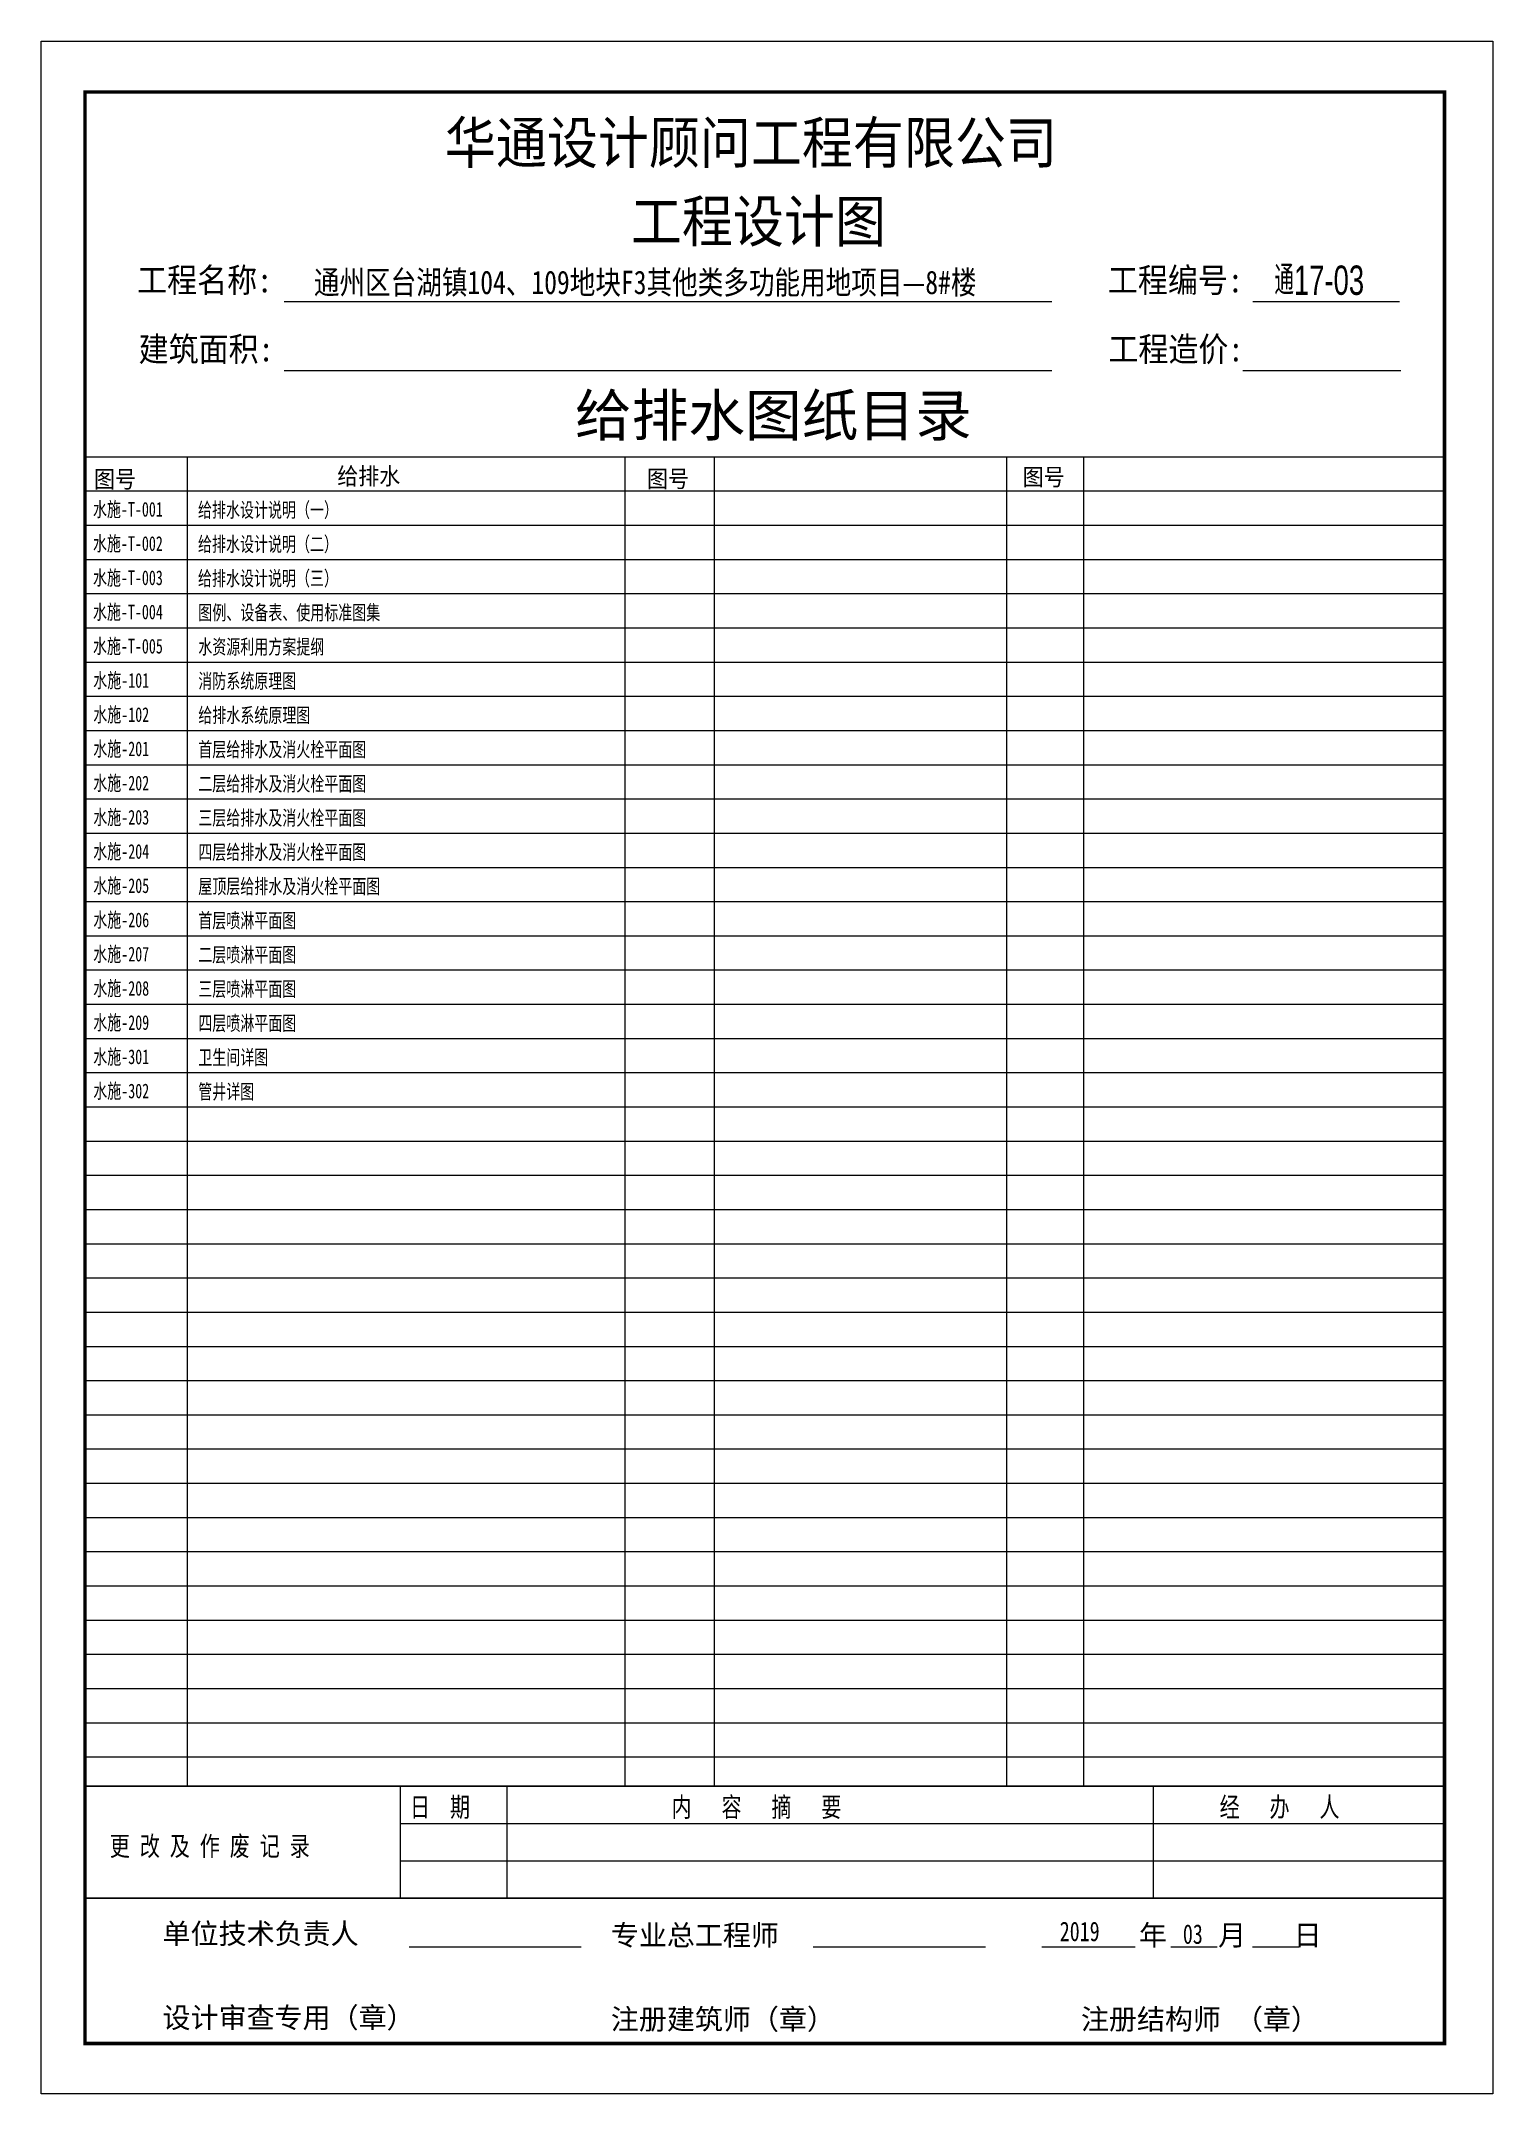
# Model space of a CAD drawing. Extents: x -186750 to 855523, y -12902 to 560425.
# Drawn here: x 252228 to 281928, y 518425 to 560425 of the extents above; entities that cross this region are included whole.
import ezdxf
from ezdxf.enums import TextEntityAlignment as Align

# ---------------------------------------------------------------- set-up
doc = ezdxf.new("R2010")
doc.units = 0
doc.header["$LTSCALE"] = 1000
doc.header["$MEASUREMENT"] = 0
doc.layers.add('水-设备-废水', color=7, linetype='Continuous')
doc.styles.add('-黑体', font='simhei.ttf', dxfattribs={"width": 0.8})
doc.styles.add('_JD', font='ros.shx', dxfattribs={"width": 0.65, "bigfont": 'jd.shx'})
doc.styles.add('H1', font='')
doc.styles.get('H1').set_extended_font_data('SimSun')

msp = doc.modelspace()

# ---------------------------------------------------------------- texts
at = {"layer": '水-设备-废水'}
for s, height, style, width, p in [('华通设计顾问工程有限公司', 850, '-黑体', 0.9, (260487.6, 557922.2)), ('工程设计图', 850, '-黑体', 0.9, (264293.1, 556313.4)), ('工程名称:', 500, '-黑体', 0.9, (254193.6, 555283.9)), ('通州区台湖镇104、109地块F3其他类多功能用地项目—8#楼', 480, '-黑体', 0.8, (257808.7, 555248.4)), ('工程编号:', 500, '-黑体', 0.9, (274051.9, 555283.9)), ('建筑面积:', 500, '-黑体', 0.9, (254223.1, 553871.8)), ('工程造价:', 500, '-黑体', 0.9, (274061.1, 553871.8)), ('图号', 350, '-黑体', 0.9, (253310.4, 551286.9)), ('给排水', 350, '-黑体', 0.9, (258287.1, 551349.9)), ('图号', 350, '-黑体', 0.9, (264622.7, 551294.6)), ('图号', 350, '-黑体', 0.9, (272306.4, 551332.6)), ('水施-201', 300, 'H1', 0.7, (253295.4, 545795.6)), ('首层给排水及消火栓平面图', 300, 'H1', 0.7, (255444.4, 545782.8)), ('水施-202', 300, 'H1', 0.7, (253295.4, 545095.6)), ('二层给排水及消火栓平面图', 300, 'H1', 0.7, (255444.4, 545082.8)), ('水施-203', 300, 'H1', 0.7, (253295.4, 544395.6)), ('三层给排水及消火栓平面图', 300, 'H1', 0.7, (255444.4, 544382.8)), ('水施-204', 300, 'H1', 0.7, (253295.4, 543695.6)), ('四层给排水及消火栓平面图', 300, 'H1', 0.7, (255444.4, 543682.8)), ('水施-205', 300, 'H1', 0.7, (253295.4, 542995.6)), ('屋顶层给排水及消火栓平面图', 300, 'H1', 0.7, (255444.4, 542982.8)), ('水施-206', 300, 'H1', 0.7, (253295.4, 542295.6)), ('首层喷淋平面图', 300, 'H1', 0.7, (255444.4, 542282.8)), ('水施-207', 300, 'H1', 0.7, (253295.4, 541595.6)), ('二层喷淋平面图', 300, 'H1', 0.7, (255444.4, 541582.8)), ('水施-208', 300, 'H1', 0.7, (253295.4, 540895.6)), ('三层喷淋平面图', 300, 'H1', 0.7, (255444.4, 540882.8)), ('水施-209', 300, 'H1', 0.7, (253295.4, 540195.6)), ('四层喷淋平面图', 300, 'H1', 0.7, (255444.4, 540182.8)), ('日  期', 400, '-黑体', 0.75, (259777, 524095.7)), ('内   容   摘   要', 400, '-黑体', 0.75, (265126.2, 524095.7)), ('经   办   人', 400, '-黑体', 0.75, (276337.4, 524095.7)), ('更 改 及 作 废 记 录', 400, '-黑体', 0.75, (253635.5, 523296.4)), ('2019', 400, '-黑体', 0.75, (273066.6, 521550.8)), ('03', 400, '-黑体', 0.75, (275585.6, 521496.3))]:
    msp.add_text(s, height=height, dxfattribs=dict(at, style=style, width=width)).set_placement(p)
at = {"layer": '水-设备-废水', "style": '_JD', "width": 0.7}
msp.add_text('通17-03', height=600, dxfattribs=at).set_placement((278375, 555232.9), align=Align.CENTER)
at = {"layer": '水-设备-废水', "style": 'H1'}
for s, height, p in [('给排水图纸目录', 850, (263150.5, 552344.5)), ('单位技术负责人', 420, (254713.8, 521495.2)), ('专业总工程师', 420, (263884.2, 521463.7)), ('年', 420, (274686.5, 521463.7)), ('月', 420, (276307.6, 521463.7)), ('日', 420, (277852.1, 521463.7)), ('设计审查专用（章）', 420, (254713.8, 519776.2)), ('注册建筑师（章）', 420, (263884.2, 519744.7)), ('注册结构师 （章）', 420, (273500, 519744.7))]:
    msp.add_text(s, height=height, dxfattribs=at).set_placement(p)
at = {"layer": '水-设备-废水', "color": 2, "style": 'H1', "width": 0.7}
for s, p in [('水施-T-001', (253289.2, 550695.6)), ('给排水设计说明（一） ', (255438.2, 550682.8)), ('水施-T-002', (253289.2, 549995.6)), ('给排水设计说明（二） ', (255438.2, 549982.8)), ('水施-T-003', (253289.2, 549295.6)), ('给排水设计说明（三）', (255438.2, 549282.8)), ('水施-T-004', (253289.2, 548595.6)), ('图例、设备表、使用标准图集', (255444.4, 548582.8)), ('水施-T-005', (253289.2, 547895.6)), ('水资源利用方案提纲', (255444.4, 547882.8))]:
    msp.add_text(s, height=300, dxfattribs=at).set_placement(p)
at = {"layer": '水-设备-废水', "color": 3, "style": 'H1', "width": 0.7}
for s, p in [('水施-101', (253295.4, 547195.6)), ('消防系统原理图', (255444.4, 547182.8)), ('水施-102', (253295.4, 546495.6)), ('给排水系统原理图', (255444.4, 546482.8))]:
    msp.add_text(s, height=300, dxfattribs=at).set_placement(p)
at = {"layer": '水-设备-废水', "color": 1, "style": 'H1', "width": 0.7}
for s, p in [('水施-301', (253295.4, 539495.6)), ('卫生间详图', (255444.4, 539482.8)), ('水施-302', (253295.4, 538795.6)), ('管井详图', (255444.4, 538782.8))]:
    msp.add_text(s, height=300, dxfattribs=at).set_placement(p)

# ---------------------------------------------------------------- linework, layer by layer
at = {"layer": '水-设备-废水', "color": 4}
for p, q in [((257200.3, 555096.6), (272901.9, 555096.6)), ((277013.3, 555096.6), (280020, 555096.6)), ((257200.3, 553684.6), (272901.9, 553684.6)), ((257200.3, 553684.6), (269234.5, 553684.6)), ((276810.1, 553684.6), (280041.3, 553684.6)), ((276810.1, 553684.6), (280020, 553684.6)), ((259571.5, 524720.2), (259571.5, 522429.3)), ((261757.9, 524720.2), (261757.9, 522429.3)), ((259571.5, 523956.6), (280936.6, 523956.6)), ((259571.5, 523193), (280936.6, 523193)), ((259755.6, 521434.4), (263279.4, 521434.4)), ((268022.7, 521434.3), (271546.5, 521434.3)), ((272697.8, 521434.3), (274607.2, 521434.3)), ((275335.9, 521434.3), (276285.9, 521434.3)), ((277012.6, 521434.3), (277962.6, 521434.3))]:
    msp.add_line(p, q, dxfattribs=at)
at = {"layer": '水-设备-废水'}
for p, q in [((253121.7, 551920.2), (280930, 551920.2)), ((255221, 524720.2), (255221, 551920.2)), ((264170.4, 551920.2), (264170.4, 524720.2)), ((266007.6, 524720.2), (266007.6, 551920.2)), ((271979.5, 551920.2), (271979.5, 524720.2)), ((273556.1, 524720.2), (273556.1, 551920.2)), ((253121.7, 551220.2), (280930, 551220.2)), ((253121.7, 550520.2), (264364.3, 550520.2)), ((264364.3, 550520.2), (280930, 550520.2)), ((253121.7, 549820.2), (264364.3, 549820.2)), ((264364.3, 549820.2), (280930, 549820.2)), ((253121.7, 549120.2), (264364.3, 549120.2)), ((264364.3, 549120.2), (280930, 549120.2)), ((253121.7, 548420.2), (264364.3, 548420.2)), ((264364.3, 548420.2), (280930, 548420.2)), ((253121.7, 547720.2), (264364.3, 547720.2)), ((264364.3, 547720.2), (280930, 547720.2)), ((253121.7, 547020.2), (280930, 547020.2)), ((253128.3, 546320.2), (264364.3, 546320.2)), ((264364.3, 546320.2), (280930, 546320.2)), ((253121.7, 545620.2), (280930, 545620.2)), ((253116.5, 544920.2), (264352.5, 544920.2)), ((264364.3, 544920.2), (280930, 544920.2)), ((253128.3, 544220.2), (264364.3, 544220.2)), ((264364.3, 544220.2), (280930, 544220.2)), ((253121.7, 543520.2), (264364.3, 543520.2)), ((264364.3, 543520.2), (280930, 543520.2)), ((253128.3, 542820.2), (280930, 542820.2)), ((253121.7, 542120.2), (280930, 542120.2)), ((253121.7, 541420.2), (280930, 541420.2)), ((253121.7, 540720.2), (280930, 540720.2)), ((253121.7, 540020.2), (280930, 540020.2)), ((253121.7, 539320.2), (280930, 539320.2)), ((253121.7, 538620.2), (280930, 538620.2)), ((253121.7, 537920.2), (280930, 537920.2)), ((253128.3, 537220.2), (280930, 537220.2)), ((253121.7, 536520.2), (280930, 536520.2)), ((253121.7, 535820.2), (280930, 535820.2)), ((253121.7, 535120.2), (280930, 535120.2)), ((253121.7, 534420.2), (280930, 534420.2)), ((253128.3, 533720.2), (280930, 533720.2)), ((253121.7, 533020.2), (280930, 533020.2)), ((253121.7, 532320.2), (280930, 532320.2)), ((253121.7, 531620.2), (280930, 531620.2)), ((253121.7, 530920.2), (280930, 530920.2)), ((253128.3, 530220.2), (280930, 530220.2)), ((253128.3, 529520.2), (280930, 529520.2)), ((253128.3, 528820.2), (280930, 528820.2)), ((253128.3, 528120.2), (280930, 528120.2)), ((253128.3, 527420.2), (280930, 527420.2)), ((253128.3, 526720.2), (280930, 526720.2)), ((253121.7, 526020.2), (280930, 526020.2)), ((253128.3, 525320.2), (280930, 525320.2)), ((274980.2, 524720.2), (274980.2, 522429.3))]:
    msp.add_line(p, q, dxfattribs=at)
msp.add_lwpolyline([(281928.2, 518425.3), (252228.2, 518425.3), (252228.2, 560425.3), (281928.2, 560425.3)], close=True, dxfattribs=at)
at = {"layer": '水-设备-废水', "color": 4, "const_width": 71.6}
msp.add_lwpolyline([(253128.3, 519458.9), (253128.3, 559381.6), (280936.6, 559381.6), (280936.6, 519458.9)], close=True, dxfattribs=at)
at = {"layer": '水-设备-废水', "color": 4, "const_width": 33.4}
for points in [[(253128.3, 524720.2), (280936.6, 524720.2)], [(253128.3, 522429.3), (280936.6, 522429.3)]]:
    msp.add_lwpolyline(points, dxfattribs=at)

msp.set_redraw_order([(e.dxf.handle, doc.entitydb.next_handle()) for e in msp.query("TEXT MTEXT ATTDEF DIMENSION ARC_DIMENSION")])  # texts and dimensions are drawn at this point

doc.saveas('drawing.dxf')
